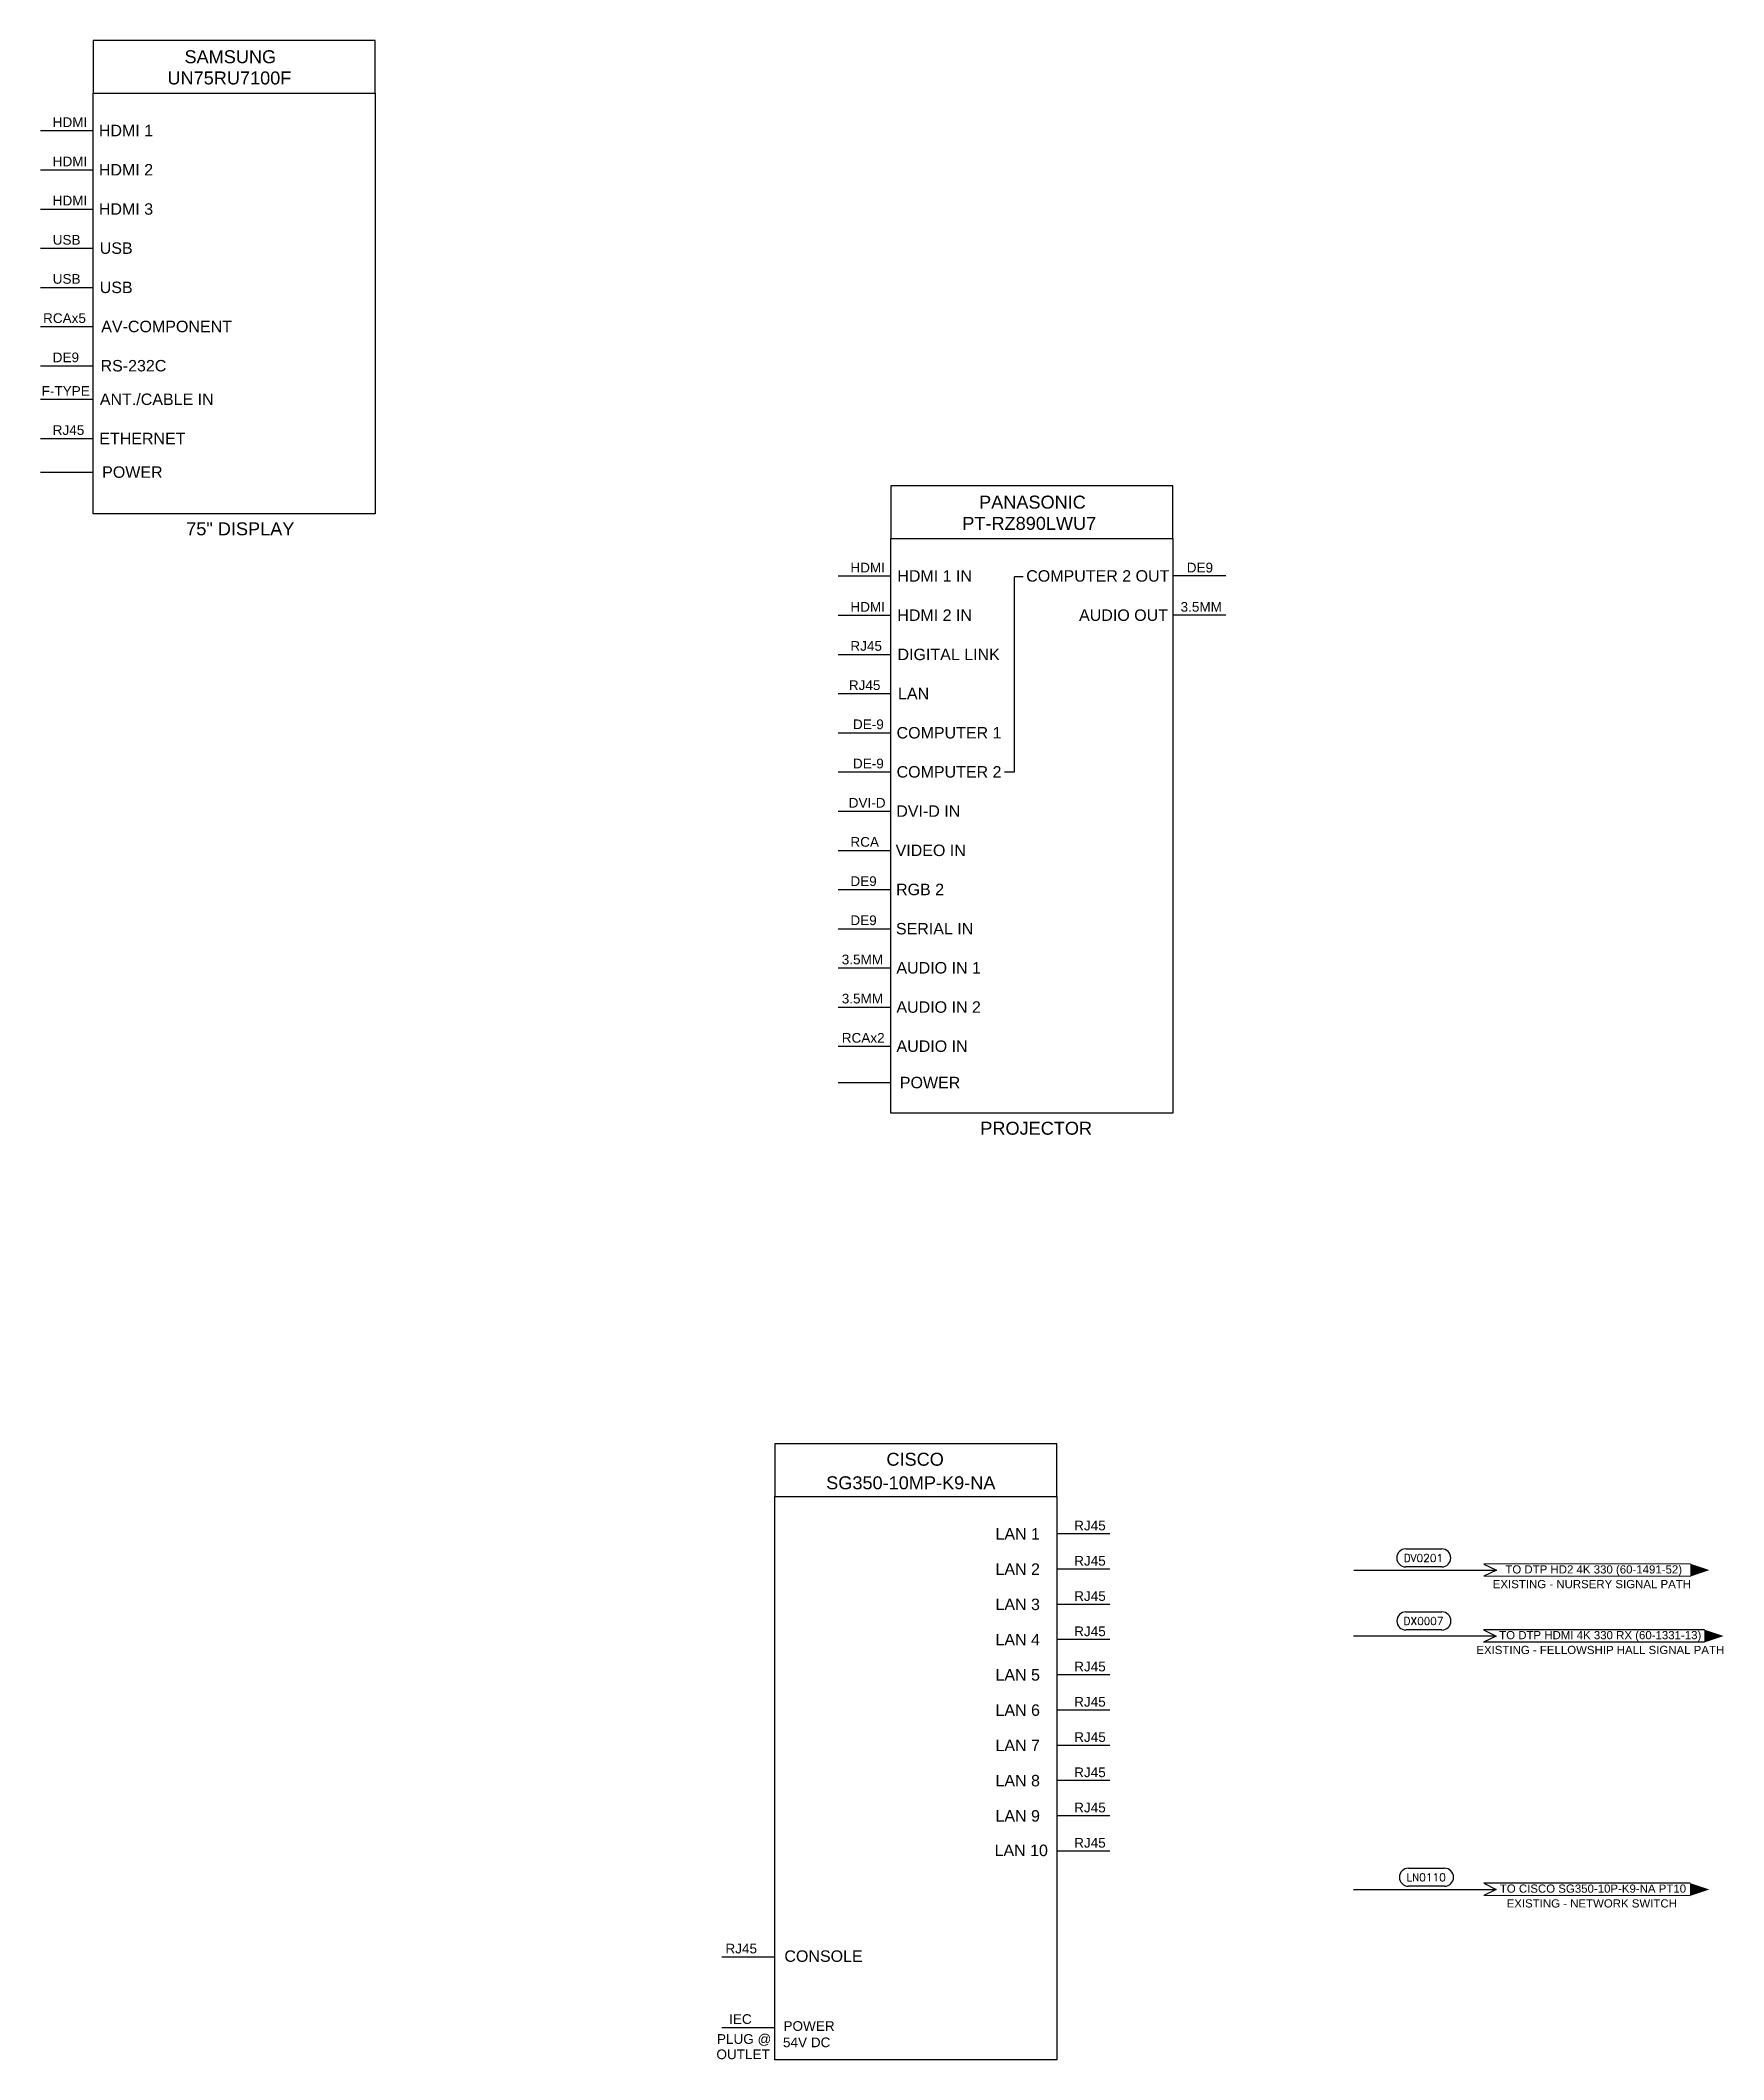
# Model space of a CAD drawing. Header units: inches. Extents: x 76.6 to 171, y -0.9 to 22.9.
# Drawn here: x 76.55 to 89.64, y -0.67 to 15.02 of the extents above; entities that cross this region are included whole.
import ezdxf
from ezdxf.enums import TextEntityAlignment as Align

# ---------------------------------------------------------------- set-up
doc = ezdxf.new("R2010")
doc.units = ezdxf.units.IN
doc.header["$MEASUREMENT"] = 0
for name, color, linetype in [('AV-CABLE-AUDIO', 4, 'Continuous'), ('AV-CABLE-CNTRL', 2, 'Continuous'), ('AV-CABLE-VIDEO', 6, 'Continuous'), ('AV-CBL-AUDIO', 4, 'Continuous'), ('AV-DEVICE', 4, 'Continuous'), ('AV-NOTE', 1, 'Continuous'), ('AV-TEXT', 2, 'Continuous')]:
    doc.layers.add(name, color=color, linetype=linetype)
doc.styles.add('PDF Arial', font='arial.ttf')
doc.styles.get("Standard").update_dxf_attribs({"font": 'simplex.shx'})
doc.styles.add('WL-BASE', font='arial.ttf')

msp = doc.modelspace()

# ---------------------------------------------------------------- texts
at = {"layer": 'AV-CABLE-CNTRL', "char_height": 0.06363, "width": 1.95327, "attachment_point": 7, "style": 'PDF Arial'}
for s, insert in [('TO DTP HD2 4K 330 (60-1491-52)', (87.939, 3.085)), ('\\pxqc;EXISTING - NURSERY SIGNAL PATH', (87.635, 2.989)), ('\\pxqc;EXISTING - FELLOWSHIP HALL SIGNAL PATH', (87.7, 2.477)), ('TO DTP HDMI 4K 330 RX (60-1331-13)', (87.891, 2.574)), ('TO CISCO SG350-10P-K9-NA PT10', (87.896, 0.622)), ('\\pxqc;EXISTING - NETWORK SWITCH', (87.634, 0.507))]:
    msp.add_mtext(s, dxfattribs=dict(at, insert=insert))

# ---------------------------------------------------------------- blocks, each defined once
blk = doc.blocks.new('SAMSUNG UN75RU7100F')
for points in [[(0, -0.411), (2.192, -0.411), (2.192, 0), (0, 0)], [(0, -0.411), (2.192, -0.411), (2.192, -3.68), (0, -3.68)]]:
    blk.add_lwpolyline(points, close=True)
at = {"layer": 'AV-CABLE-AUDIO', "color": 1}
blk.add_line((-0.411, -3.356), (0, -3.356), dxfattribs=at)
at = {"layer": 'AV-CABLE-CNTRL'}
for p, q in [((-0.411, -2.529), (0, -2.529)), ((-0.411, -3.095), (0, -3.095))]:
    blk.add_line(p, q, dxfattribs=at)
at = {"layer": 'AV-CABLE-VIDEO', "color": 6}
for p, q in [((-0.411, -0.701), (0, -0.701)), ((-0.411, -1.006), (0, -1.006)), ((-0.411, -1.311), (0, -1.311)), ((-0.411, -1.615), (0, -1.615)), ((-0.411, -1.92), (0, -1.92)), ((-0.411, -2.224), (0, -2.224))]:
    blk.add_line(p, q, dxfattribs=at)
at = {"layer": 'AV-CBL-AUDIO'}
blk.add_line((-0.411, -2.79), (0, -2.79), dxfattribs=at)
at = {"style": 'WL-BASE'}
blk.add_text('75" DISPLAY', height=0.10083, dxfattribs=at).set_placement((1.563, -3.797), align=Align.MIDDLE_RIGHT)
at = {"attachment_point": 2, "style": 'WL-BASE'}
for s, insert, char_height in [('SAMSUNG', (1.065, -0.077), 0.1008), ('\\pxqc;UN75RU7100F', (1.058, -0.242), 0.10083)]:
    blk.add_mtext_dynamic_manual_height_columns(s, width=3.03705, gutter_width=1, heights=[0], dxfattribs=dict(at, insert=insert, char_height=char_height))
at = {"layer": 'AV-CABLE-AUDIO', "color": 1, "style": 'WL-BASE'}
blk.add_text('POWER', height=0.089, dxfattribs=at).set_placement((0.539, -3.356), align=Align.MIDDLE_RIGHT)
at = {"layer": 'AV-CABLE-CNTRL', "style": 'WL-BASE'}
for s, p in [('DE9', (-0.315, -2.502)), ('RJ45', (-0.315, -3.067))]:
    blk.add_text(s, height=0.0753, dxfattribs=at).set_placement(p)
for s, p in [('RS-232C', (0.568, -2.529)), ('ETHERNET', (0.717, -3.095))]:
    blk.add_text(s, height=0.089, dxfattribs=at).set_placement(p, align=Align.MIDDLE_RIGHT)
at = {"layer": 'AV-CABLE-VIDEO', "color": 6, "style": 'WL-BASE'}
for s, p in [('HDMI', (-0.315, -0.674)), ('HDMI', (-0.315, -0.979)), ('HDMI', (-0.315, -1.283)), ('USB', (-0.315, -1.588)), ('USB', (-0.315, -1.892)), ('RCAx5', (-0.39, -2.197))]:
    blk.add_text(s, height=0.0753, dxfattribs=at).set_placement(p)
for s, height, p in [('HDMI 1', 0.089, (0.465, -0.701)), ('HDMI 2', 0.089, (0.465, -1.006)), ('HDMI 3', 0.089, (0.465, -1.311)), ('USB', 0.089, (0.306, -1.615)), ('USB', 0.089, (0.306, -1.92)), ('AV-COMPONENT', 0.08905, (1.078, -2.224))]:
    blk.add_text(s, height=height, dxfattribs=at).set_placement(p, align=Align.MIDDLE_RIGHT)
at = {"layer": 'AV-CBL-AUDIO', "style": 'WL-BASE'}
blk.add_text('F-TYPE', height=0.0753, dxfattribs=at).set_placement((-0.401, -2.763))
blk.add_text('ANT./CABLE IN', height=0.08905, dxfattribs=at).set_placement((0.936, -2.79), align=Align.MIDDLE_RIGHT)
blk = doc.blocks.new('CISCO SG350-10MP-K9-NA')
for points in [[(0, -0.411), (2.192, -0.411), (2.192, 0), (0, 0)], [(0, -0.411), (2.192, -0.411), (2.192, -4.788), (0, -4.788)]]:
    blk.add_lwpolyline(points, close=True)
at = {"layer": 'AV-CABLE-AUDIO', "color": 2}
for p, q in [((2.603, -0.701), (2.192, -0.701)), ((2.603, -0.975), (2.192, -0.975)), ((2.603, -1.249), (2.192, -1.249)), ((2.603, -1.523), (2.192, -1.523)), ((2.603, -1.797), (2.192, -1.797)), ((2.603, -2.071), (2.192, -2.071)), ((2.603, -2.345), (2.192, -2.345)), ((2.603, -2.619), (2.192, -2.619)), ((2.603, -2.893), (2.192, -2.893)), ((2.603, -3.167), (2.192, -3.167)), ((-0.411, -3.989), (0, -3.989))]:
    blk.add_line(p, q, dxfattribs=at)
at = {"layer": 'AV-NOTE'}
blk.add_line((-0.411, -4.537), (0, -4.537), dxfattribs=at)
at = {"style": 'WL-BASE'}
for s, height, p in [('CISCO', 0.1008, (1.313, -0.121)), ('SG350-10MP-K9-NA', 0.10083, (1.714, -0.304))]:
    blk.add_text(s, height=height, dxfattribs=at).set_placement(p, align=Align.MIDDLE_RIGHT)
at = {"layer": 'AV-CABLE-AUDIO', "color": 2, "style": 'WL-BASE'}
for p in [(2.326, -0.674), (2.326, -0.948), (2.326, -1.222), (2.326, -1.496), (2.326, -1.77), (2.326, -2.044), (2.326, -2.318), (2.326, -2.592), (2.326, -2.866), (2.326, -3.14), (-0.384, -3.962)]:
    blk.add_text('RJ45', height=0.0753, dxfattribs=at).set_placement(p)
for s, p in [('LAN 1', (2.06, -0.701)), ('LAN 2', (2.06, -0.975)), ('LAN 3', (2.06, -1.249)), ('LAN 4', (2.06, -1.523)), ('LAN 5', (2.06, -1.797)), ('LAN 6', (2.06, -2.071)), ('LAN 7', (2.06, -2.345)), ('LAN 8', (2.06, -2.619)), ('LAN 9', (2.06, -2.893)), ('LAN 10', (2.122, -3.161)), ('CONSOLE', (0.682, -3.983))]:
    blk.add_text(s, height=0.089, dxfattribs=at).set_placement(p, align=Align.MIDDLE_RIGHT)
at = {"layer": 'AV-NOTE', "style": 'WL-BASE'}
for s, p in [('IEC', (-0.355, -4.51)), ('POWER', (0.067, -4.564)), ('OUTLET', (-0.454, -4.784)), ('PLUG @', (-0.45, -4.665)), ('54V DC', (0.063, -4.691))]:
    blk.add_text(s, height=0.0753, dxfattribs=at).set_placement(p)
blk = doc.blocks.new('PANASONIC PT-RZ890L0WU7')
for p, q in [((1.028, -0.709), (0.96, -0.709)), ((0.96, -2.225), (0.96, -0.709)), ((0.883, -2.225), (0.96, -2.225))]:
    blk.add_line(p, q)
for points in [[(0, -0.411), (2.192, -0.411), (2.192, 0), (0, 0)], [(0, -0.411), (2.192, -0.411), (2.192, -4.877), (0, -4.877)]]:
    blk.add_lwpolyline(points, close=True)
at = {"layer": 'AV-CABLE-AUDIO'}
blk.add_line((2.603, -1.006), (2.192, -1.006), dxfattribs=at)
at = {"layer": 'AV-CABLE-AUDIO', "color": 2}
blk.add_line((-0.411, -1.615), (0, -1.615), dxfattribs=at)
at = {"layer": 'AV-CABLE-AUDIO', "color": 1}
blk.add_line((-0.411, -4.639), (0, -4.639), dxfattribs=at)
at = {"layer": 'AV-CABLE-CNTRL'}
for p, q in [((-0.411, -3.138), (0, -3.138)), ((-0.411, -3.443), (0, -3.443))]:
    blk.add_line(p, q, dxfattribs=at)
at = {"layer": 'AV-CABLE-CNTRL', "color": 4}
for p, q in [((-0.411, -3.747), (0, -3.747)), ((-0.411, -4.052), (0, -4.052)), ((-0.411, -4.356), (0, -4.356))]:
    blk.add_line(p, q, dxfattribs=at)
at = {"layer": 'AV-CABLE-VIDEO', "color": 6}
for p, q in [((-0.411, -0.701), (0, -0.701)), ((2.603, -0.701), (2.192, -0.701)), ((-0.411, -1.006), (0, -1.006)), ((-0.411, -1.311), (0, -1.311)), ((-0.411, -1.92), (0, -1.92)), ((-0.411, -2.224), (0, -2.224)), ((-0.411, -2.529), (0, -2.529))]:
    blk.add_line(p, q, dxfattribs=at)
at = {"layer": 'AV-CBL-AUDIO'}
blk.add_line((-0.411, -2.834), (0, -2.834), dxfattribs=at)
at = {"style": 'WL-BASE'}
blk.add_text('PROJECTOR', height=0.1008, dxfattribs=at).set_placement((1.563, -4.994), align=Align.MIDDLE_RIGHT)
at = {"attachment_point": 2, "style": 'WL-BASE'}
for s, insert, char_height in [('PANASONIC', (1.1, -0.077), 0.1008), ('\\pxqr;PT-RZ890LWU7', (0.077, -0.242), 0.10083)]:
    blk.add_mtext_dynamic_manual_height_columns(s, width=3.03705, gutter_width=1, heights=[0], dxfattribs=dict(at, insert=insert, char_height=char_height))
at = {"layer": 'AV-CABLE-AUDIO', "style": 'WL-BASE'}
blk.add_text('3.5MM', height=0.0753, dxfattribs=at).set_placement((2.251, -0.979))
blk.add_text('AUDIO OUT', height=0.089, dxfattribs=at).set_placement((2.153, -1.006), align=Align.MIDDLE_RIGHT)
at = {"layer": 'AV-CABLE-AUDIO', "color": 2, "style": 'WL-BASE'}
blk.add_text('RJ45', height=0.0753, dxfattribs=at).set_placement((-0.327, -1.588))
blk.add_text('LAN', height=0.089, dxfattribs=at).set_placement((0.297, -1.615), align=Align.MIDDLE_RIGHT)
at = {"layer": 'AV-CABLE-AUDIO', "color": 1, "style": 'WL-BASE'}
blk.add_text('POWER', height=0.089, dxfattribs=at).set_placement((0.539, -4.639), align=Align.MIDDLE_RIGHT)
at = {"layer": 'AV-CABLE-CNTRL', "style": 'WL-BASE'}
for p in [(-0.315, -3.111), (-0.315, -3.415)]:
    blk.add_text('DE9', height=0.0753, dxfattribs=at).set_placement(p)
for s, p in [('RGB 2', (0.413, -3.138)), ('SERIAL IN', (0.64, -3.443))]:
    blk.add_text(s, height=0.089, dxfattribs=at).set_placement(p, align=Align.MIDDLE_RIGHT)
at = {"layer": 'AV-CABLE-CNTRL', "color": 4, "style": 'WL-BASE'}
for s, p in [('3.5MM', (-0.382, -3.72)), ('3.5MM', (-0.382, -4.024)), ('RCAx2', (-0.382, -4.329))]:
    blk.add_text(s, height=0.0753, dxfattribs=at).set_placement(p)
for s, p in [('AUDIO IN 1', (0.699, -3.747)), ('AUDIO IN 2', (0.699, -4.052)), ('AUDIO IN', (0.596, -4.356))]:
    blk.add_text(s, height=0.089, dxfattribs=at).set_placement(p, align=Align.MIDDLE_RIGHT)
at = {"layer": 'AV-CABLE-VIDEO', "color": 6, "style": 'WL-BASE'}
for s, p in [('HDMI', (-0.315, -0.674)), ('DE9', (2.299, -0.674)), ('HDMI', (-0.315, -0.979)), ('RJ45', (-0.315, -1.283)), ('DE-9', (-0.295, -1.892)), ('DE-9', (-0.295, -2.197)), ('DVI-D', (-0.328, -2.502))]:
    blk.add_text(s, height=0.0753, dxfattribs=at).set_placement(p)
for s, height, p in [('HDMI 1 IN', 0.089, (0.63, -0.701)), ('COMPUTER 2 OUT', 0.08905, (2.164, -0.701)), ('HDMI 2 IN', 0.089, (0.63, -1.006)), ('DIGITAL LINK', 0.08905, (0.846, -1.311)), ('COMPUTER 1', 0.089, (0.859, -1.92)), ('COMPUTER 2', 0.089, (0.859, -2.224)), ('DVI-D IN', 0.089, (0.539, -2.529))]:
    blk.add_text(s, height=height, dxfattribs=at).set_placement(p, align=Align.MIDDLE_RIGHT)
at = {"layer": 'AV-CBL-AUDIO', "style": 'WL-BASE'}
blk.add_text('RCA', height=0.0753, dxfattribs=at).set_placement((-0.315, -2.806))
blk.add_text('VIDEO IN', height=0.089, dxfattribs=at).set_placement((0.582, -2.834), align=Align.MIDDLE_RIGHT)
blk = doc.blocks.new('WIRE_LABEL')
at = {"layer": 'AV-TEXT'}
for p, q in [((-0.137, 0.141), (0.143, 0.141)), ((0.143, 0), (-0.137, 0))]:
    blk.add_line(p, q, dxfattribs=at)
for centre, start, end in [((-0.137, 0.07), 90, 270), ((0.143, 0.07), 270, 90)]:
    blk.add_arc(centre, 0.0703, start, end, dxfattribs=at)
blk.add_attdef('NUMBER', text='', height=0.06, dxfattribs=at).set_placement((0, 0.039), align=Align.CENTER)

# ---------------------------------------------------------------- linework, layer by layer
at = {"layer": 'AV-CABLE-CNTRL'}
for p, q in [((89.376, 3.18), (87.772, 3.177)), ((87.772, 3.177), (87.869, 3.13)), ((87.869, 3.13), (87.772, 3.083)), ((89.376, 3.08), (87.772, 3.083)), ((89.486, 2.666), (87.77, 2.666)), ((87.77, 2.666), (87.867, 2.618)), ((87.867, 2.618), (87.77, 2.571)), ((89.486, 2.571), (87.77, 2.571)), ((89.374, 0.698), (87.771, 0.696)), ((87.771, 0.696), (87.868, 0.649)), ((87.868, 0.649), (87.771, 0.601)), ((89.374, 0.598), (87.771, 0.601))]:
    msp.add_line(p, q, dxfattribs=at)
for points in [[(86.761, 3.131), (87.867, 3.131)], [(86.758, 2.619), (87.864, 2.619)], [(86.759, 0.649), (87.865, 0.649)]]:
    msp.add_lwpolyline(points, dxfattribs=at)
for points in [[(89.376, 3.18), (89.525, 3.13), (89.376, 3.08)], [(89.486, 2.668), (89.635, 2.618), (89.486, 2.568)], [(89.374, 0.698), (89.524, 0.648), (89.374, 0.598)]]:
    msp.add_solid(points, dxfattribs=at)

# ---------------------------------------------------------------- block references
for name, p in [('SAMSUNG UN75RU7100F', (76.965, 15.021)), ('PANASONIC PT-RZ890L0WU7', (83.164, 11.559)), ('CISCO SG350-10MP-K9-NA', (82.262, 4.113))]:
    msp.add_blockref(name, p)
at = {"layer": 'AV-DEVICE'}
for p, values in [((87.302, 3.155), {'NUMBER': 'DV0201'}), ((87.323, 0.673), {'NUMBER': 'LN0110'})]:
    msp.add_blockref('WIRE_LABEL', p, dxfattribs=at).add_auto_attribs(values)
at = {"layer": 'AV-DEVICE', "color": 1}
ref = msp.add_blockref('WIRE_LABEL', (87.303, 2.665), dxfattribs=at)
ref.add_attrib('NUMBER', 'DX0007', dxfattribs={"layer": 'AV-TEXT', "color": 1, "height": 0.06}).set_placement((87.303, 2.704), align=Align.CENTER)

msp.set_redraw_order([(e.dxf.handle, doc.entitydb.next_handle()) for e in msp.query("TEXT MTEXT ATTDEF DIMENSION ARC_DIMENSION")])  # texts and dimensions are drawn at this point

doc.saveas('drawing.dxf')
